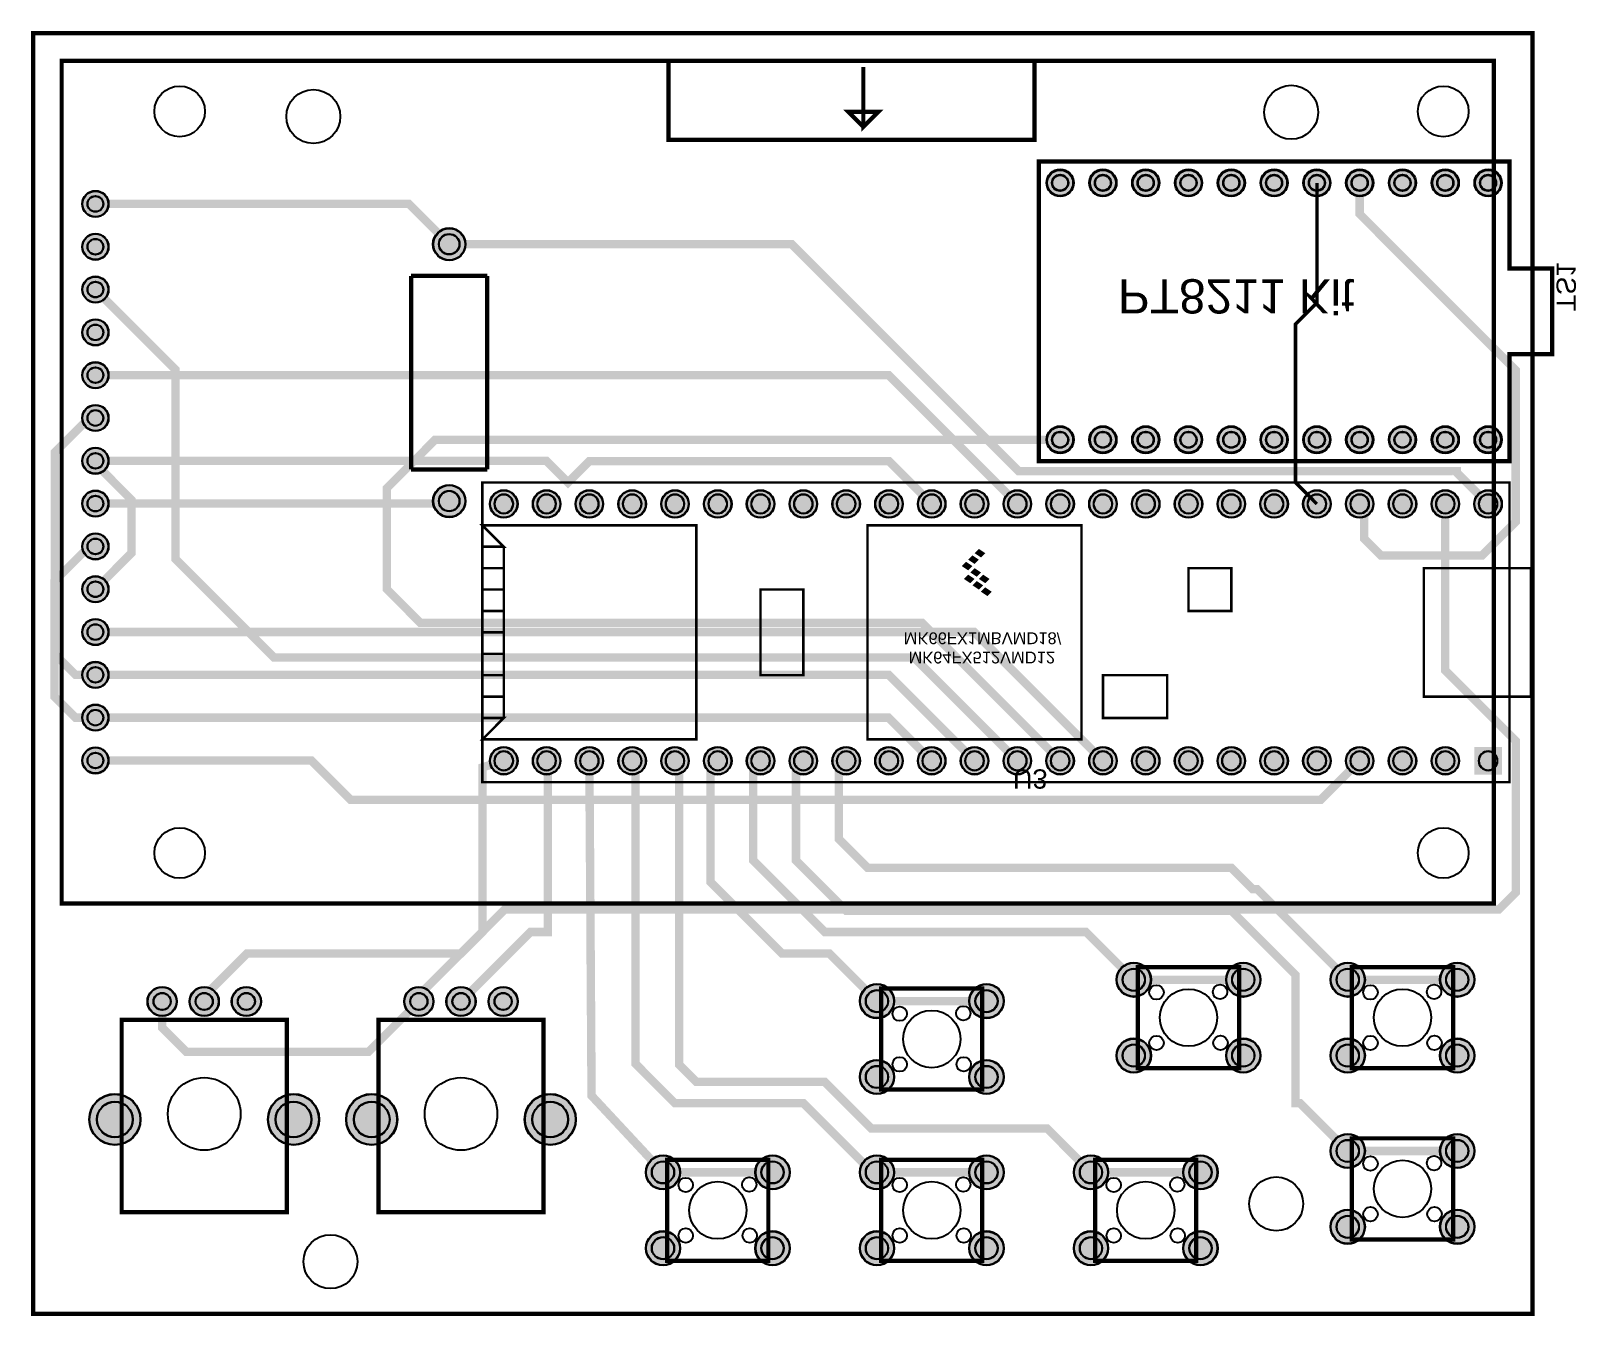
# Model space of a CAD drawing. Header units: millimetres. Extents: x -0.1 to 91.6, y -76.1 to 0.1.
import ezdxf

# ---------------------------------------------------------------- set-up
doc = ezdxf.new("R2010")
doc.units = ezdxf.units.MM
for name, color, linetype, true_color in [('BoardOutLine', 7, 'Continuous', 0xff00ff), ('BottomLayer', 7, 'Continuous', 0x0000ff), ('BottomSilkLayer', 7, 'Continuous', 0x66cc33), ('BottomSolderMaskLayer', 7, 'Continuous', 0xaa00ff), ('Multi-Layer', 7, 'Continuous', 0xc0c0c0), ('TopLayer', 7, 'Continuous', 0xff0000), ('TopSilkLayer', 7, 'Continuous', 0xffcc00), ('TopSolderMaskLayer', 7, 'Continuous', 0x800080)]:
    doc.layers.add(name, color=color, linetype=linetype, true_color=true_color)
doc.styles.get("Standard").update_dxf_attribs({"font": 'arial.ttf'})

msp = doc.modelspace()

# ---------------------------------------------------------------- texts
at = {"layer": 'BottomSilkLayer', "text_generation_flag": 2}
for s, height, rotation, p in [('TS1', 1.143, 270, (90.424, -16.51)), ('PT8211 Kit', 2.032, 180, (64.389, -14.605)), ('MK66FX1MBVMD18/', 0.70003, 180, (51.68, -35.56)), ('MK64FX512VMD12', 0.70003, 180, (51.96, -36.703)), ('U3', 1.143, 180, (58.165, -43.688))]:
    msp.add_text(s, height=height, rotation=rotation, dxfattribs=at).set_placement(p)

# ---------------------------------------------------------------- hatches: boundary and pattern name
at = {"layer": 'BottomSilkLayer'}
for points in [[(55.753, -30.988), (55.499, -31.242), (55.88, -31.496), (56.134, -31.242)], [(56.134, -30.607), (55.88, -30.861), (56.261, -31.115), (56.515, -30.861)], [(55.372, -31.369), (55.118, -31.623), (55.499, -31.877), (55.753, -31.623)], [(55.88, -31.75), (55.626, -32.004), (56.007, -32.258), (56.261, -32.004)], [(55.499, -32.131), (55.245, -32.385), (55.626, -32.639), (55.88, -32.385)], [(56.007, -32.512), (55.753, -32.766), (56.134, -33.02), (56.388, -32.766)], [(56.388, -32.131), (56.134, -32.385), (56.515, -32.639), (56.769, -32.385)], [(56.515, -32.893), (56.261, -33.147), (56.642, -33.401), (56.896, -33.147)]]:
    msp.add_hatch(color=256, dxfattribs=at).paths.add_polyline_path(points)
at = {"layer": 'BottomSolderMaskLayer'}
for points in [[(60.147, -8.89, 1), (61.773, -8.89, 1)], [(62.687, -8.89, 1), (64.313, -8.89, 1)], [(65.227, -8.89, 1), (66.853, -8.89, 1)], [(67.767, -8.89, 1), (69.393, -8.89, 1)], [(70.307, -8.89, 1), (71.933, -8.89, 1)], [(72.847, -8.89, 1), (74.473, -8.89, 1)], [(75.387, -8.89, 1), (77.013, -8.89, 1)], [(77.927, -8.89, 1), (79.553, -8.89, 1)], [(80.467, -8.89, 1), (82.093, -8.89, 1)], [(83.007, -8.89, 1), (84.633, -8.89, 1)], [(85.547, -8.89, 1), (87.173, -8.89, 1)], [(2.912, -10.14, 1), (4.487, -10.14, 1)], [(2.912, -12.68, 1), (4.487, -12.68, 1)], [(23.735, -12.53, 1), (25.665, -12.53, 1)], [(2.912, -15.22, 1), (4.487, -15.22, 1)], [(2.912, -17.76, 1), (4.487, -17.76, 1)], [(2.912, -20.3, 1), (4.487, -20.3, 1)], [(2.912, -22.84, 1), (4.487, -22.84, 1)], [(60.147, -24.13, 1), (61.773, -24.13, 1)], [(62.687, -24.13, 1), (64.313, -24.13, 1)], [(65.227, -24.13, 1), (66.853, -24.13, 1)], [(67.767, -24.13, 1), (69.393, -24.13, 1)], [(70.307, -24.13, 1), (71.933, -24.13, 1)], [(72.847, -24.13, 1), (74.473, -24.13, 1)], [(75.387, -24.13, 1), (77.013, -24.13, 1)], [(77.927, -24.13, 1), (79.553, -24.13, 1)], [(80.467, -24.13, 1), (82.093, -24.13, 1)], [(83.007, -24.13, 1), (84.633, -24.13, 1)], [(85.547, -24.13, 1), (87.173, -24.13, 1)], [(2.912, -25.38, 1), (4.487, -25.38, 1)], [(2.912, -27.92, 1), (4.487, -27.92, 1)], [(23.735, -27.77, 1), (25.665, -27.77, 1)], [(27.115, -27.94, 1), (28.765, -27.94, 1)], [(29.655, -27.94, 1), (31.305, -27.94, 1)], [(32.195, -27.94, 1), (33.845, -27.94, 1)], [(34.735, -27.94, 1), (36.385, -27.94, 1)], [(37.275, -27.94, 1), (38.925, -27.94, 1)], [(39.815, -27.94, 1), (41.465, -27.94, 1)], [(42.355, -27.94, 1), (44.005, -27.94, 1)], [(44.895, -27.94, 1), (46.545, -27.94, 1)], [(47.435, -27.94, 1), (49.085, -27.94, 1)], [(49.975, -27.94, 1), (51.625, -27.94, 1)], [(52.515, -27.94, 1), (54.165, -27.94, 1)], [(55.055, -27.94, 1), (56.705, -27.94, 1)], [(57.594, -27.94, 1), (59.245, -27.94, 1)], [(60.134, -27.94, 1), (61.785, -27.94, 1)], [(62.674, -27.94, 1), (64.325, -27.94, 1)], [(65.215, -27.94, 1), (66.865, -27.94, 1)], [(67.755, -27.94, 1), (69.405, -27.94, 1)], [(70.295, -27.94, 1), (71.945, -27.94, 1)], [(72.835, -27.94, 1), (74.485, -27.94, 1)], [(75.375, -27.94, 1), (77.025, -27.94, 1)], [(77.915, -27.94, 1), (79.565, -27.94, 1)], [(80.455, -27.94, 1), (82.105, -27.94, 1)], [(82.995, -27.94, 1), (84.645, -27.94, 1)], [(85.535, -27.94, 1), (87.185, -27.94, 1)], [(2.912, -30.46, 1), (4.487, -30.46, 1)], [(2.912, -33, 1), (4.487, -33, 1)], [(2.912, -35.54, 1), (4.487, -35.54, 1)], [(2.912, -38.08, 1), (4.487, -38.08, 1)], [(2.912, -40.62, 1), (4.487, -40.62, 1)], [(2.912, -43.16, 1), (4.487, -43.16, 1)], [(27.115, -43.18, 1), (28.765, -43.18, 1)], [(29.655, -43.18, 1), (31.305, -43.18, 1)], [(32.195, -43.18, 1), (33.845, -43.18, 1)], [(34.735, -43.18, 1), (36.385, -43.18, 1)], [(37.275, -43.18, 1), (38.925, -43.18, 1)], [(39.815, -43.18, 1), (41.465, -43.18, 1)], [(42.355, -43.18, 1), (44.005, -43.18, 1)], [(44.895, -43.18, 1), (46.545, -43.18, 1)], [(47.435, -43.18, 1), (49.085, -43.18, 1)], [(49.975, -43.18, 1), (51.625, -43.18, 1)], [(52.515, -43.18, 1), (54.165, -43.18, 1)], [(55.055, -43.18, 1), (56.705, -43.18, 1)], [(57.594, -43.18, 1), (59.245, -43.18, 1)], [(60.134, -43.18, 1), (61.785, -43.18, 1)], [(62.674, -43.18, 1), (64.325, -43.18, 1)], [(65.215, -43.18, 1), (66.865, -43.18, 1)], [(67.755, -43.18, 1), (69.405, -43.18, 1)], [(70.295, -43.18, 1), (71.945, -43.18, 1)], [(72.835, -43.18, 1), (74.485, -43.18, 1)], [(75.375, -43.18, 1), (77.025, -43.18, 1)], [(77.915, -43.18, 1), (79.565, -43.18, 1)], [(80.455, -43.18, 1), (82.105, -43.18, 1)], [(82.995, -43.18, 1), (84.645, -43.18, 1)], [(87.185, -42.355), (85.535, -42.355), (85.535, -44.005), (87.185, -44.005)], [(64.305, -56.17, 1), (66.356, -56.17, 1)], [(70.805, -56.17, 1), (72.855, -56.17, 1)], [(77.005, -56.17, 1), (79.055, -56.17, 1)], [(83.504, -56.17, 1), (85.555, -56.17, 1)], [(6.784, -57.46, 1), (8.535, -57.46, 1)], [(9.285, -57.46, 1), (11.035, -57.46, 1)], [(11.784, -57.46, 1), (13.535, -57.46, 1)], [(22.025, -57.46, 1), (23.775, -57.46, 1)], [(24.525, -57.46, 1), (26.275, -57.46, 1)], [(27.025, -57.46, 1), (28.775, -57.46, 1)], [(49.065, -57.44, 1), (51.116, -57.44, 1)], [(55.565, -57.44, 1), (57.615, -57.44, 1)], [(64.305, -60.67, 1), (66.356, -60.67, 1)], [(70.805, -60.67, 1), (72.855, -60.67, 1)], [(77.005, -60.67, 1), (79.055, -60.67, 1)], [(83.504, -60.67, 1), (85.555, -60.67, 1)], [(49.065, -61.94, 1), (51.116, -61.94, 1)], [(55.565, -61.94, 1), (57.615, -61.94, 1)], [(3.335, -64.46, 1), (6.385, -64.46, 1)], [(13.935, -64.46, 1), (16.985, -64.46, 1)], [(18.575, -64.46, 1), (21.625, -64.46, 1)], [(29.175, -64.46, 1), (32.225, -64.46, 1)], [(77.005, -66.33, 1), (79.055, -66.33, 1)], [(83.504, -66.33, 1), (85.555, -66.33, 1)], [(36.365, -67.6, 1), (38.416, -67.6, 1)], [(42.865, -67.6, 1), (44.915, -67.6, 1)], [(49.065, -67.6, 1), (51.116, -67.6, 1)], [(55.565, -67.6, 1), (57.615, -67.6, 1)], [(61.765, -67.6, 1), (63.816, -67.6, 1)], [(68.265, -67.6, 1), (70.315, -67.6, 1)], [(77.005, -70.83, 1), (79.055, -70.83, 1)], [(83.504, -70.83, 1), (85.555, -70.83, 1)], [(36.365, -72.1, 1), (38.416, -72.1, 1)], [(42.865, -72.1, 1), (44.915, -72.1, 1)], [(49.065, -72.1, 1), (51.116, -72.1, 1)], [(55.565, -72.1, 1), (57.615, -72.1, 1)], [(61.765, -72.1, 1), (63.816, -72.1, 1)], [(68.265, -72.1, 1), (70.315, -72.1, 1)]]:
    msp.add_hatch(color=256, dxfattribs=at).paths.add_polyline_path(points)
at = {"layer": 'Multi-Layer'}
for points in [[(60.198, -8.89, 1), (61.722, -8.89, 1)], [(62.738, -8.89, 1), (64.262, -8.89, 1)], [(65.278, -8.89, 1), (66.802, -8.89, 1)], [(67.818, -8.89, 1), (69.342, -8.89, 1)], [(70.358, -8.89, 1), (71.882, -8.89, 1)], [(72.898, -8.89, 1), (74.422, -8.89, 1)], [(75.438, -8.89, 1), (76.962, -8.89, 1)], [(77.978, -8.89, 1), (79.502, -8.89, 1)], [(80.518, -8.89, 1), (82.042, -8.89, 1)], [(83.058, -8.89, 1), (84.582, -8.89, 1)], [(85.598, -8.89, 1), (87.122, -8.89, 1)], [(2.938, -10.14, 1), (4.462, -10.14, 1)], [(2.938, -12.68, 1), (4.462, -12.68, 1)], [(23.76, -12.53, 1), (25.64, -12.53, 1)], [(2.938, -15.22, 1), (4.462, -15.22, 1)], [(2.938, -17.76, 1), (4.462, -17.76, 1)], [(2.938, -20.3, 1), (4.462, -20.3, 1)], [(2.938, -22.84, 1), (4.462, -22.84, 1)], [(60.198, -24.13, 1), (61.722, -24.13, 1)], [(62.738, -24.13, 1), (64.262, -24.13, 1)], [(65.278, -24.13, 1), (66.802, -24.13, 1)], [(67.818, -24.13, 1), (69.342, -24.13, 1)], [(70.358, -24.13, 1), (71.882, -24.13, 1)], [(72.898, -24.13, 1), (74.422, -24.13, 1)], [(75.438, -24.13, 1), (76.962, -24.13, 1)], [(77.978, -24.13, 1), (79.502, -24.13, 1)], [(80.518, -24.13, 1), (82.042, -24.13, 1)], [(83.058, -24.13, 1), (84.582, -24.13, 1)], [(85.598, -24.13, 1), (87.122, -24.13, 1)], [(2.938, -25.38, 1), (4.462, -25.38, 1)], [(2.938, -27.92, 1), (4.462, -27.92, 1)], [(23.76, -27.77, 1), (25.64, -27.77, 1)], [(27.14, -27.94, 1), (28.74, -27.94, 1)], [(29.68, -27.94, 1), (31.28, -27.94, 1)], [(32.22, -27.94, 1), (33.82, -27.94, 1)], [(34.76, -27.94, 1), (36.36, -27.94, 1)], [(37.3, -27.94, 1), (38.9, -27.94, 1)], [(39.84, -27.94, 1), (41.44, -27.94, 1)], [(42.38, -27.94, 1), (43.98, -27.94, 1)], [(44.92, -27.94, 1), (46.52, -27.94, 1)], [(47.46, -27.94, 1), (49.06, -27.94, 1)], [(50, -27.94, 1), (51.6, -27.94, 1)], [(52.54, -27.94, 1), (54.14, -27.94, 1)], [(55.08, -27.94, 1), (56.68, -27.94, 1)], [(57.62, -27.94, 1), (59.22, -27.94, 1)], [(60.16, -27.94, 1), (61.76, -27.94, 1)], [(62.7, -27.94, 1), (64.3, -27.94, 1)], [(65.24, -27.94, 1), (66.84, -27.94, 1)], [(67.78, -27.94, 1), (69.38, -27.94, 1)], [(70.32, -27.94, 1), (71.92, -27.94, 1)], [(72.86, -27.94, 1), (74.46, -27.94, 1)], [(75.4, -27.94, 1), (77, -27.94, 1)], [(77.94, -27.94, 1), (79.54, -27.94, 1)], [(80.48, -27.94, 1), (82.08, -27.94, 1)], [(83.02, -27.94, 1), (84.62, -27.94, 1)], [(85.56, -27.94, 1), (87.16, -27.94, 1)], [(2.938, -30.46, 1), (4.462, -30.46, 1)], [(2.938, -33, 1), (4.462, -33, 1)], [(2.938, -35.54, 1), (4.462, -35.54, 1)], [(2.938, -38.08, 1), (4.462, -38.08, 1)], [(2.938, -40.62, 1), (4.462, -40.62, 1)], [(2.938, -43.16, 1), (4.462, -43.16, 1)], [(27.14, -43.18, 1), (28.74, -43.18, 1)], [(29.68, -43.18, 1), (31.28, -43.18, 1)], [(32.22, -43.18, 1), (33.82, -43.18, 1)], [(34.76, -43.18, 1), (36.36, -43.18, 1)], [(37.3, -43.18, 1), (38.9, -43.18, 1)], [(39.84, -43.18, 1), (41.44, -43.18, 1)], [(42.38, -43.18, 1), (43.98, -43.18, 1)], [(44.92, -43.18, 1), (46.52, -43.18, 1)], [(47.46, -43.18, 1), (49.06, -43.18, 1)], [(50, -43.18, 1), (51.6, -43.18, 1)], [(52.54, -43.18, 1), (54.14, -43.18, 1)], [(55.08, -43.18, 1), (56.68, -43.18, 1)], [(57.62, -43.18, 1), (59.22, -43.18, 1)], [(60.16, -43.18, 1), (61.76, -43.18, 1)], [(62.7, -43.18, 1), (64.3, -43.18, 1)], [(65.24, -43.18, 1), (66.84, -43.18, 1)], [(67.78, -43.18, 1), (69.38, -43.18, 1)], [(70.32, -43.18, 1), (71.92, -43.18, 1)], [(72.86, -43.18, 1), (74.46, -43.18, 1)], [(75.4, -43.18, 1), (77, -43.18, 1)], [(77.94, -43.18, 1), (79.54, -43.18, 1)], [(80.48, -43.18, 1), (82.08, -43.18, 1)], [(83.02, -43.18, 1), (84.62, -43.18, 1)], [(87.16, -42.38), (85.56, -42.38), (85.56, -43.98), (87.16, -43.98)], [(64.33, -56.17, 1), (66.33, -56.17, 1)], [(70.83, -56.17, 1), (72.83, -56.17, 1)], [(77.03, -56.17, 1), (79.03, -56.17, 1)], [(83.53, -56.17, 1), (85.53, -56.17, 1)], [(6.81, -57.46, 1), (8.51, -57.46, 1)], [(9.31, -57.46, 1), (11.01, -57.46, 1)], [(11.81, -57.46, 1), (13.51, -57.46, 1)], [(22.05, -57.46, 1), (23.75, -57.46, 1)], [(24.55, -57.46, 1), (26.25, -57.46, 1)], [(27.05, -57.46, 1), (28.75, -57.46, 1)], [(49.09, -57.44, 1), (51.09, -57.44, 1)], [(55.59, -57.44, 1), (57.59, -57.44, 1)], [(64.33, -60.67, 1), (66.33, -60.67, 1)], [(70.83, -60.67, 1), (72.83, -60.67, 1)], [(77.03, -60.67, 1), (79.03, -60.67, 1)], [(83.53, -60.67, 1), (85.53, -60.67, 1)], [(49.09, -61.94, 1), (51.09, -61.94, 1)], [(55.59, -61.94, 1), (57.59, -61.94, 1)], [(3.36, -64.46, 1), (6.36, -64.46, 1)], [(13.96, -64.46, 1), (16.96, -64.46, 1)], [(18.6, -64.46, 1), (21.6, -64.46, 1)], [(29.2, -64.46, 1), (32.2, -64.46, 1)], [(77.03, -66.33, 1), (79.03, -66.33, 1)], [(83.53, -66.33, 1), (85.53, -66.33, 1)], [(36.39, -67.6, 1), (38.39, -67.6, 1)], [(42.89, -67.6, 1), (44.89, -67.6, 1)], [(49.09, -67.6, 1), (51.09, -67.6, 1)], [(55.59, -67.6, 1), (57.59, -67.6, 1)], [(61.79, -67.6, 1), (63.79, -67.6, 1)], [(68.29, -67.6, 1), (70.29, -67.6, 1)], [(77.03, -70.83, 1), (79.03, -70.83, 1)], [(83.53, -70.83, 1), (85.53, -70.83, 1)], [(36.39, -72.1, 1), (38.39, -72.1, 1)], [(42.89, -72.1, 1), (44.89, -72.1, 1)], [(49.09, -72.1, 1), (51.09, -72.1, 1)], [(55.59, -72.1, 1), (57.59, -72.1, 1)], [(61.79, -72.1, 1), (63.79, -72.1, 1)], [(68.29, -72.1, 1), (70.29, -72.1, 1)]]:
    msp.add_hatch(color=256, dxfattribs=at).paths.add_polyline_path(points)
at = {"layer": 'TopSolderMaskLayer'}
for points in [[(60.147, -8.89, 1), (61.773, -8.89, 1)], [(62.687, -8.89, 1), (64.313, -8.89, 1)], [(65.227, -8.89, 1), (66.853, -8.89, 1)], [(67.767, -8.89, 1), (69.393, -8.89, 1)], [(70.307, -8.89, 1), (71.933, -8.89, 1)], [(72.847, -8.89, 1), (74.473, -8.89, 1)], [(75.387, -8.89, 1), (77.013, -8.89, 1)], [(77.927, -8.89, 1), (79.553, -8.89, 1)], [(80.467, -8.89, 1), (82.093, -8.89, 1)], [(83.007, -8.89, 1), (84.633, -8.89, 1)], [(85.547, -8.89, 1), (87.173, -8.89, 1)], [(2.912, -10.14, 1), (4.487, -10.14, 1)], [(2.912, -12.68, 1), (4.487, -12.68, 1)], [(23.735, -12.53, 1), (25.665, -12.53, 1)], [(2.912, -15.22, 1), (4.487, -15.22, 1)], [(2.912, -17.76, 1), (4.487, -17.76, 1)], [(2.912, -20.3, 1), (4.487, -20.3, 1)], [(2.912, -22.84, 1), (4.487, -22.84, 1)], [(60.147, -24.13, 1), (61.773, -24.13, 1)], [(62.687, -24.13, 1), (64.313, -24.13, 1)], [(65.227, -24.13, 1), (66.853, -24.13, 1)], [(67.767, -24.13, 1), (69.393, -24.13, 1)], [(70.307, -24.13, 1), (71.933, -24.13, 1)], [(72.847, -24.13, 1), (74.473, -24.13, 1)], [(75.387, -24.13, 1), (77.013, -24.13, 1)], [(77.927, -24.13, 1), (79.553, -24.13, 1)], [(80.467, -24.13, 1), (82.093, -24.13, 1)], [(83.007, -24.13, 1), (84.633, -24.13, 1)], [(85.547, -24.13, 1), (87.173, -24.13, 1)], [(2.912, -25.38, 1), (4.487, -25.38, 1)], [(2.912, -27.92, 1), (4.487, -27.92, 1)], [(23.735, -27.77, 1), (25.665, -27.77, 1)], [(27.115, -27.94, 1), (28.765, -27.94, 1)], [(29.655, -27.94, 1), (31.305, -27.94, 1)], [(32.195, -27.94, 1), (33.845, -27.94, 1)], [(34.735, -27.94, 1), (36.385, -27.94, 1)], [(37.275, -27.94, 1), (38.925, -27.94, 1)], [(39.815, -27.94, 1), (41.465, -27.94, 1)], [(42.355, -27.94, 1), (44.005, -27.94, 1)], [(44.895, -27.94, 1), (46.545, -27.94, 1)], [(47.435, -27.94, 1), (49.085, -27.94, 1)], [(49.975, -27.94, 1), (51.625, -27.94, 1)], [(52.515, -27.94, 1), (54.165, -27.94, 1)], [(55.055, -27.94, 1), (56.705, -27.94, 1)], [(57.594, -27.94, 1), (59.245, -27.94, 1)], [(60.134, -27.94, 1), (61.785, -27.94, 1)], [(62.674, -27.94, 1), (64.325, -27.94, 1)], [(65.215, -27.94, 1), (66.865, -27.94, 1)], [(67.755, -27.94, 1), (69.405, -27.94, 1)], [(70.295, -27.94, 1), (71.945, -27.94, 1)], [(72.835, -27.94, 1), (74.485, -27.94, 1)], [(75.375, -27.94, 1), (77.025, -27.94, 1)], [(77.915, -27.94, 1), (79.565, -27.94, 1)], [(80.455, -27.94, 1), (82.105, -27.94, 1)], [(82.995, -27.94, 1), (84.645, -27.94, 1)], [(85.535, -27.94, 1), (87.185, -27.94, 1)], [(2.912, -30.46, 1), (4.487, -30.46, 1)], [(2.912, -33, 1), (4.487, -33, 1)], [(2.912, -35.54, 1), (4.487, -35.54, 1)], [(2.912, -38.08, 1), (4.487, -38.08, 1)], [(2.912, -40.62, 1), (4.487, -40.62, 1)], [(2.912, -43.16, 1), (4.487, -43.16, 1)], [(27.115, -43.18, 1), (28.765, -43.18, 1)], [(29.655, -43.18, 1), (31.305, -43.18, 1)], [(32.195, -43.18, 1), (33.845, -43.18, 1)], [(34.735, -43.18, 1), (36.385, -43.18, 1)], [(37.275, -43.18, 1), (38.925, -43.18, 1)], [(39.815, -43.18, 1), (41.465, -43.18, 1)], [(42.355, -43.18, 1), (44.005, -43.18, 1)], [(44.895, -43.18, 1), (46.545, -43.18, 1)], [(47.435, -43.18, 1), (49.085, -43.18, 1)], [(49.975, -43.18, 1), (51.625, -43.18, 1)], [(52.515, -43.18, 1), (54.165, -43.18, 1)], [(55.055, -43.18, 1), (56.705, -43.18, 1)], [(57.594, -43.18, 1), (59.245, -43.18, 1)], [(60.134, -43.18, 1), (61.785, -43.18, 1)], [(62.674, -43.18, 1), (64.325, -43.18, 1)], [(65.215, -43.18, 1), (66.865, -43.18, 1)], [(67.755, -43.18, 1), (69.405, -43.18, 1)], [(70.295, -43.18, 1), (71.945, -43.18, 1)], [(72.835, -43.18, 1), (74.485, -43.18, 1)], [(75.375, -43.18, 1), (77.025, -43.18, 1)], [(77.915, -43.18, 1), (79.565, -43.18, 1)], [(80.455, -43.18, 1), (82.105, -43.18, 1)], [(82.995, -43.18, 1), (84.645, -43.18, 1)], [(87.185, -42.355), (85.535, -42.355), (85.535, -44.005), (87.185, -44.005)], [(64.305, -56.17, 1), (66.356, -56.17, 1)], [(70.805, -56.17, 1), (72.855, -56.17, 1)], [(77.005, -56.17, 1), (79.055, -56.17, 1)], [(83.504, -56.17, 1), (85.555, -56.17, 1)], [(6.784, -57.46, 1), (8.535, -57.46, 1)], [(9.285, -57.46, 1), (11.035, -57.46, 1)], [(11.784, -57.46, 1), (13.535, -57.46, 1)], [(22.025, -57.46, 1), (23.775, -57.46, 1)], [(24.525, -57.46, 1), (26.275, -57.46, 1)], [(27.025, -57.46, 1), (28.775, -57.46, 1)], [(49.065, -57.44, 1), (51.116, -57.44, 1)], [(55.565, -57.44, 1), (57.615, -57.44, 1)], [(64.305, -60.67, 1), (66.356, -60.67, 1)], [(70.805, -60.67, 1), (72.855, -60.67, 1)], [(77.005, -60.67, 1), (79.055, -60.67, 1)], [(83.504, -60.67, 1), (85.555, -60.67, 1)], [(49.065, -61.94, 1), (51.116, -61.94, 1)], [(55.565, -61.94, 1), (57.615, -61.94, 1)], [(3.335, -64.46, 1), (6.385, -64.46, 1)], [(13.935, -64.46, 1), (16.985, -64.46, 1)], [(18.575, -64.46, 1), (21.625, -64.46, 1)], [(29.175, -64.46, 1), (32.225, -64.46, 1)], [(77.005, -66.33, 1), (79.055, -66.33, 1)], [(83.504, -66.33, 1), (85.555, -66.33, 1)], [(36.365, -67.6, 1), (38.416, -67.6, 1)], [(42.865, -67.6, 1), (44.915, -67.6, 1)], [(49.065, -67.6, 1), (51.116, -67.6, 1)], [(55.565, -67.6, 1), (57.615, -67.6, 1)], [(61.765, -67.6, 1), (63.816, -67.6, 1)], [(68.265, -67.6, 1), (70.315, -67.6, 1)], [(77.005, -70.83, 1), (79.055, -70.83, 1)], [(83.504, -70.83, 1), (85.555, -70.83, 1)], [(36.365, -72.1, 1), (38.416, -72.1, 1)], [(42.865, -72.1, 1), (44.915, -72.1, 1)], [(49.065, -72.1, 1), (51.116, -72.1, 1)], [(55.565, -72.1, 1), (57.615, -72.1, 1)], [(61.765, -72.1, 1), (63.816, -72.1, 1)], [(68.265, -72.1, 1), (70.315, -72.1, 1)]]:
    msp.add_hatch(color=256, dxfattribs=at).paths.add_polyline_path(points)

# ---------------------------------------------------------------- linework, layer by layer
at = {"layer": 'BoardOutLine', "const_width": 0.254}
msp.add_lwpolyline([(0, 0), (89, 0), (89, -76), (0, -76), (0, 0)], close=True, dxfattribs=at)
at = {"layer": 'BottomLayer'}
for points, const_width in [([(76.2, -8.89), (76.2, -16.002), (74.93, -17.272), (74.93, -26.67), (76.2, -27.94)], 0.2), ([(3.701, -15.22), (8.451, -19.97), (8.451, -31.199), (14.3, -37.051), (52.291, -37.051), (58.42, -43.18)], 0.5), ([(3.701, -38.08), (2.52, -38.08), (1.3, -36.861), (1.3, -24.874), (3.315, -22.86)], 0.5), ([(60.96, -24.13), (23.87, -24.13), (21, -27), (21, -33), (23, -35), (52.78, -35), (60.96, -43.18)], 0.5), ([(3.701, -25.38), (3.701, -25.55), (5.85, -27.701), (5.85, -30.851), (3.701, -33)], 0.5), ([(83.82, -27.94), (83.82, -37.821), (88.001, -41.999), (88.001, -51.001), (87, -51.999), (28.001, -51.999), (22.901, -57.099), (22.901, -57.46)], 0.5), ([(3.701, -43.16), (16.51, -43.16), (18.849, -45.499), (76.421, -45.499), (78.74, -43.18)], 0.5), ([(65.33, -56.17), (71.83, -56.17)], 0.5), ([(78.03, -56.17), (84.53, -56.17)], 0.5), ([(7.66, -57.46), (7.66, -59.01), (9.1, -60.45), (19.91, -60.45), (22.9, -57.46)], 0.5), ([(50.09, -57.44), (56.59, -57.44)], 0.5), ([(78.03, -66.33), (84.53, -66.33)], 0.5), ([(37.39, -67.6), (43.89, -67.6)], 0.5), ([(50.09, -67.6), (56.59, -67.6)], 0.5), ([(62.79, -67.6), (69.29, -67.6)], 0.5)]:
    msp.add_lwpolyline(points, dxfattribs=dict(at, const_width=const_width))
at = {"layer": 'BottomSilkLayer'}
for points, const_width in [([(87.63, -25.4), (59.69, -25.4), (59.69, -7.62), (87.63, -7.62), (87.63, -13.97), (90.17, -13.97), (90.17, -19.05), (87.63, -19.05), (87.63, -25.4)], 0.254), ([(26.67, -44.45), (26.67, -26.67), (87.63, -26.67), (87.63, -44.45), (26.67, -44.45)], 0.15), ([(62.23, -41.91), (49.53, -41.91), (49.53, -29.21), (62.23, -29.21), (62.23, -41.91)], 0.15), ([(71.12, -31.75), (71.12, -34.29), (68.58, -34.29), (68.58, -31.75), (71.12, -31.75)], 0.15), ([(82.55, -31.75), (82.55, -39.37), (87.63, -39.37), (88.9, -39.37), (88.9, -31.75), (87.63, -31.75), (82.55, -31.75)], 0.15), ([(43.18, -33.02), (43.18, -38.1), (45.72, -38.1), (45.72, -33.02), (43.18, -33.02)], 0.15), ([(63.5, -40.64), (67.31, -40.64), (67.31, -38.1), (63.5, -38.1), (63.5, -40.64)], 0.15)]:
    msp.add_lwpolyline(points, close=True, dxfattribs=dict(at, const_width=const_width))
at = {"layer": 'BottomSilkLayer', "const_width": 0.15}
for points in [[(26.67, -30.48), (27.94, -30.48), (26.67, -29.21), (39.37, -29.21), (39.37, -41.91), (26.67, -41.91), (27.94, -40.64), (26.67, -40.64)], [(27.94, -40.64), (27.94, -30.48)], [(27.94, -31.75), (26.67, -31.75)], [(27.94, -33.02), (26.67, -33.02)], [(27.94, -34.29), (26.67, -34.29)], [(27.94, -35.56), (26.67, -35.56)], [(27.94, -36.83), (26.67, -36.83)], [(27.94, -38.1), (26.67, -38.1)], [(27.94, -39.37), (26.67, -39.37)]]:
    msp.add_lwpolyline(points, dxfattribs=at)
at = {"layer": 'BottomSolderMaskLayer'}
for points in [[(27.94, -27.373), (27.94, -27.373)], [(30.48, -27.373), (30.48, -27.373)], [(33.02, -27.373), (33.02, -27.373)], [(35.56, -27.373), (35.56, -27.373)], [(38.1, -27.373), (38.1, -27.373)], [(40.64, -27.373), (40.64, -27.373)], [(43.18, -27.373), (43.18, -27.373)], [(45.72, -27.373), (45.72, -27.373)], [(48.26, -27.373), (48.26, -27.373)], [(50.8, -27.373), (50.8, -27.373)], [(53.34, -27.373), (53.34, -27.373)], [(55.88, -27.373), (55.88, -27.373)], [(58.42, -27.373), (58.42, -27.373)], [(60.96, -27.373), (60.96, -27.373)], [(63.5, -27.373), (63.5, -27.373)], [(66.04, -27.373), (66.04, -27.373)], [(68.58, -27.373), (68.58, -27.373)], [(71.12, -27.373), (71.12, -27.373)], [(73.66, -27.373), (73.66, -27.373)], [(76.2, -27.373), (76.2, -27.373)], [(78.74, -27.373), (78.74, -27.373)], [(81.28, -27.373), (81.28, -27.373)], [(83.82, -27.373), (83.82, -27.373)], [(86.36, -27.373), (86.36, -27.373)], [(27.94, -28.507), (27.94, -28.507)], [(30.48, -28.507), (30.48, -28.507)], [(33.02, -28.507), (33.02, -28.507)], [(35.56, -28.507), (35.56, -28.507)], [(38.1, -28.507), (38.1, -28.507)], [(40.64, -28.507), (40.64, -28.507)], [(43.18, -28.507), (43.18, -28.507)], [(45.72, -28.507), (45.72, -28.507)], [(48.26, -28.507), (48.26, -28.507)], [(50.8, -28.507), (50.8, -28.507)], [(53.34, -28.507), (53.34, -28.507)], [(55.88, -28.507), (55.88, -28.507)], [(58.42, -28.507), (58.42, -28.507)], [(60.96, -28.507), (60.96, -28.507)], [(63.5, -28.507), (63.5, -28.507)], [(66.04, -28.507), (66.04, -28.507)], [(68.58, -28.507), (68.58, -28.507)], [(71.12, -28.507), (71.12, -28.507)], [(73.66, -28.507), (73.66, -28.507)], [(76.2, -28.507), (76.2, -28.507)], [(78.74, -28.507), (78.74, -28.507)], [(81.28, -28.507), (81.28, -28.507)], [(83.82, -28.507), (83.82, -28.507)], [(86.36, -28.507), (86.36, -28.507)], [(27.94, -42.613), (27.94, -42.613)], [(30.48, -42.613), (30.48, -42.613)], [(33.02, -42.613), (33.02, -42.613)], [(35.56, -42.613), (35.56, -42.613)], [(38.1, -42.613), (38.1, -42.613)], [(40.64, -42.613), (40.64, -42.613)], [(43.18, -42.613), (43.18, -42.613)], [(45.72, -42.613), (45.72, -42.613)], [(48.26, -42.613), (48.26, -42.613)], [(50.8, -42.613), (50.8, -42.613)], [(53.34, -42.613), (53.34, -42.613)], [(55.88, -42.613), (55.88, -42.613)], [(58.42, -42.613), (58.42, -42.613)], [(60.96, -42.613), (60.96, -42.613)], [(63.5, -42.613), (63.5, -42.613)], [(66.04, -42.613), (66.04, -42.613)], [(68.58, -42.613), (68.58, -42.613)], [(71.12, -42.613), (71.12, -42.613)], [(73.66, -42.613), (73.66, -42.613)], [(76.2, -42.613), (76.2, -42.613)], [(78.74, -42.613), (78.74, -42.613)], [(81.28, -42.613), (81.28, -42.613)], [(83.82, -42.613), (83.82, -42.613)], [(86.36, -42.613), (86.36, -42.613)], [(27.94, -43.747), (27.94, -43.747)], [(30.48, -43.747), (30.48, -43.747)], [(33.02, -43.747), (33.02, -43.747)], [(35.56, -43.747), (35.56, -43.747)], [(38.1, -43.747), (38.1, -43.747)], [(40.64, -43.747), (40.64, -43.747)], [(43.18, -43.747), (43.18, -43.747)], [(45.72, -43.747), (45.72, -43.747)], [(48.26, -43.747), (48.26, -43.747)], [(50.8, -43.747), (50.8, -43.747)], [(53.34, -43.747), (53.34, -43.747)], [(55.88, -43.747), (55.88, -43.747)], [(58.42, -43.747), (58.42, -43.747)], [(60.96, -43.747), (60.96, -43.747)], [(63.5, -43.747), (63.5, -43.747)], [(66.04, -43.747), (66.04, -43.747)], [(68.58, -43.747), (68.58, -43.747)], [(71.12, -43.747), (71.12, -43.747)], [(73.66, -43.747), (73.66, -43.747)], [(76.2, -43.747), (76.2, -43.747)], [(78.74, -43.747), (78.74, -43.747)], [(81.28, -43.747), (81.28, -43.747)], [(83.82, -43.747), (83.82, -43.747)], [(86.36, -43.747), (86.36, -43.747)]]:
    msp.add_lwpolyline(points, close=True, dxfattribs=at)
for centre, radius in [((60.96, -8.89), 0.813), ((63.5, -8.89), 0.813), ((66.04, -8.89), 0.813), ((68.58, -8.89), 0.813), ((71.12, -8.89), 0.813), ((73.66, -8.89), 0.813), ((76.2, -8.89), 0.813), ((78.74, -8.89), 0.813), ((81.28, -8.89), 0.813), ((83.82, -8.89), 0.813), ((86.36, -8.89), 0.813), ((60.96, -8.89), 0.488), ((63.5, -8.89), 0.488), ((66.04, -8.89), 0.488), ((68.58, -8.89), 0.488), ((71.12, -8.89), 0.488), ((73.66, -8.89), 0.488), ((76.2, -8.89), 0.488), ((78.74, -8.89), 0.488), ((81.28, -8.89), 0.488), ((83.82, -8.89), 0.488), ((86.36, -8.89), 0.488), ((3.7, -10.14), 0.787), ((3.7, -10.14), 0.472), ((3.7, -12.68), 0.787), ((24.7, -12.53), 0.965), ((24.7, -12.53), 0.616), ((3.7, -12.68), 0.472), ((3.7, -15.22), 0.787), ((3.7, -15.22), 0.472), ((3.7, -17.76), 0.787), ((3.7, -17.76), 0.472), ((3.7, -20.3), 0.787), ((3.7, -20.3), 0.472), ((3.7, -22.84), 0.787), ((3.7, -22.84), 0.472), ((60.96, -24.13), 0.813), ((60.96, -24.13), 0.488), ((63.5, -24.13), 0.813), ((63.5, -24.13), 0.488), ((66.04, -24.13), 0.813), ((66.04, -24.13), 0.488), ((68.58, -24.13), 0.813), ((68.58, -24.13), 0.488), ((71.12, -24.13), 0.813), ((71.12, -24.13), 0.488), ((73.66, -24.13), 0.813), ((73.66, -24.13), 0.488), ((76.2, -24.13), 0.813), ((76.2, -24.13), 0.488), ((78.74, -24.13), 0.813), ((78.74, -24.13), 0.488), ((81.28, -24.13), 0.813), ((81.28, -24.13), 0.488), ((83.82, -24.13), 0.813), ((83.82, -24.13), 0.488), ((86.36, -24.13), 0.813), ((86.36, -24.13), 0.488), ((3.7, -25.38), 0.787), ((3.7, -25.38), 0.472), ((3.7, -27.92), 0.787), ((3.7, -27.92), 0.472), ((24.7, -27.77), 0.965), ((24.7, -27.77), 0.616), ((27.94, -27.94), 0.825), ((30.48, -27.94), 0.825), ((33.02, -27.94), 0.825), ((35.56, -27.94), 0.825), ((38.1, -27.94), 0.825), ((40.64, -27.94), 0.825), ((43.18, -27.94), 0.825), ((45.72, -27.94), 0.825), ((48.26, -27.94), 0.825), ((50.8, -27.94), 0.825), ((53.34, -27.94), 0.825), ((55.88, -27.94), 0.825), ((58.42, -27.94), 0.825), ((60.96, -27.94), 0.825), ((63.5, -27.94), 0.825), ((66.04, -27.94), 0.825), ((68.58, -27.94), 0.825), ((71.12, -27.94), 0.825), ((73.66, -27.94), 0.825), ((76.2, -27.94), 0.825), ((78.74, -27.94), 0.825), ((81.28, -27.94), 0.825), ((83.82, -27.94), 0.825), ((86.36, -27.94), 0.825), ((3.7, -30.46), 0.787), ((3.7, -30.46), 0.472), ((3.7, -33), 0.787), ((3.7, -33), 0.472), ((3.7, -35.54), 0.787), ((3.7, -35.54), 0.472), ((3.7, -38.08), 0.787), ((3.7, -38.08), 0.472), ((3.7, -40.62), 0.787), ((3.7, -40.62), 0.472), ((3.7, -43.16), 0.787), ((3.7, -43.16), 0.472), ((27.94, -43.18), 0.825), ((30.48, -43.18), 0.825), ((33.02, -43.18), 0.825), ((35.56, -43.18), 0.825), ((38.1, -43.18), 0.825), ((40.64, -43.18), 0.825), ((43.18, -43.18), 0.825), ((45.72, -43.18), 0.825), ((48.26, -43.18), 0.825), ((50.8, -43.18), 0.825), ((53.34, -43.18), 0.825), ((55.88, -43.18), 0.825), ((58.42, -43.18), 0.825), ((60.96, -43.18), 0.825), ((63.5, -43.18), 0.825), ((66.04, -43.18), 0.825), ((68.58, -43.18), 0.825), ((71.12, -43.18), 0.825), ((73.66, -43.18), 0.825), ((76.2, -43.18), 0.825), ((78.74, -43.18), 0.825), ((81.28, -43.18), 0.825), ((83.82, -43.18), 0.825), ((65.33, -56.17), 1.025), ((65.33, -56.17), 0.667), ((71.83, -56.17), 1.025), ((71.83, -56.17), 0.667), ((78.03, -56.17), 1.025), ((78.03, -56.17), 0.667), ((84.53, -56.17), 1.025), ((84.53, -56.17), 0.667), ((7.66, -57.46), 0.875), ((10.16, -57.46), 0.875), ((12.66, -57.46), 0.875), ((22.9, -57.46), 0.875), ((25.4, -57.46), 0.875), ((27.9, -57.46), 0.875), ((50.09, -57.44), 1.025), ((50.09, -57.44), 0.667), ((56.59, -57.44), 1.025), ((56.59, -57.44), 0.667), ((7.66, -57.46), 0.515), ((10.16, -57.46), 0.515), ((12.66, -57.46), 0.515), ((22.9, -57.46), 0.515), ((25.4, -57.46), 0.515), ((27.9, -57.46), 0.515), ((65.33, -60.67), 1.025), ((65.33, -60.67), 0.667), ((71.83, -60.67), 1.025), ((71.83, -60.67), 0.667), ((78.03, -60.67), 1.025), ((78.03, -60.67), 0.667), ((84.53, -60.67), 1.025), ((84.53, -60.67), 0.667), ((50.09, -61.94), 1.025), ((50.09, -61.94), 0.667), ((56.59, -61.94), 1.025), ((56.59, -61.94), 0.667), ((4.86, -64.46), 1.525), ((15.46, -64.46), 1.525), ((20.1, -64.46), 1.525), ((30.7, -64.46), 1.525), ((4.86, -64.46), 1.068), ((15.46, -64.46), 1.068), ((20.1, -64.46), 1.068), ((30.7, -64.46), 1.068), ((78.03, -66.33), 1.025), ((78.03, -66.33), 0.667), ((84.53, -66.33), 1.025), ((84.53, -66.33), 0.667), ((37.39, -67.6), 1.025), ((37.39, -67.6), 0.667), ((43.89, -67.6), 1.025), ((43.89, -67.6), 0.667), ((50.09, -67.6), 1.025), ((50.09, -67.6), 0.667), ((56.59, -67.6), 1.025), ((56.59, -67.6), 0.667), ((62.79, -67.6), 1.025), ((62.79, -67.6), 0.667), ((69.29, -67.6), 1.025), ((69.29, -67.6), 0.667), ((78.03, -70.83), 1.025), ((78.03, -70.83), 0.667), ((84.53, -70.83), 1.025), ((84.53, -70.83), 0.667), ((37.39, -72.1), 1.025), ((37.39, -72.1), 0.667), ((43.89, -72.1), 1.025), ((43.89, -72.1), 0.667), ((50.09, -72.1), 1.025), ((50.09, -72.1), 0.667), ((56.59, -72.1), 1.025), ((56.59, -72.1), 0.667), ((62.79, -72.1), 1.025), ((62.79, -72.1), 0.667), ((69.29, -72.1), 1.025), ((69.29, -72.1), 0.667)]:
    msp.add_circle(centre, radius, dxfattribs=at)
for centre, start, end in [((27.94, -27.94), 90, 270), ((27.94, -27.94), 270, 90), ((30.48, -27.94), 90, 270), ((30.48, -27.94), 270, 90), ((33.02, -27.94), 90, 270), ((33.02, -27.94), 270, 90), ((35.56, -27.94), 90, 270), ((35.56, -27.94), 270, 90), ((38.1, -27.94), 90, 270), ((38.1, -27.94), 270, 90), ((40.64, -27.94), 90, 270), ((40.64, -27.94), 270, 90), ((43.18, -27.94), 90, 270), ((43.18, -27.94), 270, 90), ((45.72, -27.94), 90, 270), ((45.72, -27.94), 270, 90), ((48.26, -27.94), 90, 270), ((48.26, -27.94), 270, 90), ((50.8, -27.94), 90, 270), ((50.8, -27.94), 270, 90), ((53.34, -27.94), 90, 270), ((53.34, -27.94), 270, 90), ((55.88, -27.94), 90, 270), ((55.88, -27.94), 270, 90), ((58.42, -27.94), 90, 270), ((58.42, -27.94), 270, 90), ((60.96, -27.94), 90, 270), ((60.96, -27.94), 270, 90), ((63.5, -27.94), 90, 270), ((63.5, -27.94), 270, 90), ((66.04, -27.94), 90, 270), ((66.04, -27.94), 270, 90), ((68.58, -27.94), 90, 270), ((68.58, -27.94), 270, 90), ((71.12, -27.94), 90, 270), ((71.12, -27.94), 270, 90), ((73.66, -27.94), 90, 270), ((73.66, -27.94), 270, 90), ((76.2, -27.94), 90, 270), ((76.2, -27.94), 270, 90), ((78.74, -27.94), 90, 270), ((78.74, -27.94), 270, 90), ((81.28, -27.94), 90, 270), ((81.28, -27.94), 270, 90), ((83.82, -27.94), 90, 270), ((83.82, -27.94), 270, 90), ((86.36, -27.94), 90, 270), ((86.36, -27.94), 270, 90), ((27.94, -43.18), 90, 270), ((27.94, -43.18), 270, 90), ((30.48, -43.18), 90, 270), ((30.48, -43.18), 270, 90), ((33.02, -43.18), 90, 270), ((33.02, -43.18), 270, 90), ((35.56, -43.18), 90, 270), ((35.56, -43.18), 270, 90), ((38.1, -43.18), 90, 270), ((38.1, -43.18), 270, 90), ((40.64, -43.18), 90, 270), ((40.64, -43.18), 270, 90), ((43.18, -43.18), 90, 270), ((43.18, -43.18), 270, 90), ((45.72, -43.18), 90, 270), ((45.72, -43.18), 270, 90), ((48.26, -43.18), 90, 270), ((48.26, -43.18), 270, 90), ((50.8, -43.18), 90, 270), ((50.8, -43.18), 270, 90), ((53.34, -43.18), 90, 270), ((53.34, -43.18), 270, 90), ((55.88, -43.18), 90, 270), ((55.88, -43.18), 270, 90), ((58.42, -43.18), 90, 270), ((58.42, -43.18), 270, 90), ((60.96, -43.18), 90, 270), ((60.96, -43.18), 270, 90), ((63.5, -43.18), 90, 270), ((63.5, -43.18), 270, 90), ((66.04, -43.18), 90, 270), ((66.04, -43.18), 270, 90), ((68.58, -43.18), 90, 270), ((68.58, -43.18), 270, 90), ((71.12, -43.18), 90, 270), ((71.12, -43.18), 270, 90), ((73.66, -43.18), 90, 270), ((73.66, -43.18), 270, 90), ((76.2, -43.18), 90, 270), ((76.2, -43.18), 270, 90), ((78.74, -43.18), 90, 270), ((78.74, -43.18), 270, 90), ((81.28, -43.18), 90, 270), ((81.28, -43.18), 270, 90), ((83.82, -43.18), 90, 270), ((83.82, -43.18), 270, 90), ((86.36, -43.18), 90, 270), ((86.36, -43.18), 270, 90)]:
    msp.add_arc(centre, 0.567, start, end, dxfattribs=at)
at = {"layer": 'Multi-Layer'}
for points in [[(27.94, -27.39), (27.94, -27.39)], [(30.48, -27.39), (30.48, -27.39)], [(33.02, -27.39), (33.02, -27.39)], [(35.56, -27.39), (35.56, -27.39)], [(38.1, -27.39), (38.1, -27.39)], [(40.64, -27.39), (40.64, -27.39)], [(43.18, -27.39), (43.18, -27.39)], [(45.72, -27.39), (45.72, -27.39)], [(48.26, -27.39), (48.26, -27.39)], [(50.8, -27.39), (50.8, -27.39)], [(53.34, -27.39), (53.34, -27.39)], [(55.88, -27.39), (55.88, -27.39)], [(58.42, -27.39), (58.42, -27.39)], [(60.96, -27.39), (60.96, -27.39)], [(63.5, -27.39), (63.5, -27.39)], [(66.04, -27.39), (66.04, -27.39)], [(68.58, -27.39), (68.58, -27.39)], [(71.12, -27.39), (71.12, -27.39)], [(73.66, -27.39), (73.66, -27.39)], [(76.2, -27.39), (76.2, -27.39)], [(78.74, -27.39), (78.74, -27.39)], [(81.28, -27.39), (81.28, -27.39)], [(83.82, -27.39), (83.82, -27.39)], [(86.36, -27.39), (86.36, -27.39)], [(27.94, -28.49), (27.94, -28.49)], [(30.48, -28.49), (30.48, -28.49)], [(33.02, -28.49), (33.02, -28.49)], [(35.56, -28.49), (35.56, -28.49)], [(38.1, -28.49), (38.1, -28.49)], [(40.64, -28.49), (40.64, -28.49)], [(43.18, -28.49), (43.18, -28.49)], [(45.72, -28.49), (45.72, -28.49)], [(48.26, -28.49), (48.26, -28.49)], [(50.8, -28.49), (50.8, -28.49)], [(53.34, -28.49), (53.34, -28.49)], [(55.88, -28.49), (55.88, -28.49)], [(58.42, -28.49), (58.42, -28.49)], [(60.96, -28.49), (60.96, -28.49)], [(63.5, -28.49), (63.5, -28.49)], [(66.04, -28.49), (66.04, -28.49)], [(68.58, -28.49), (68.58, -28.49)], [(71.12, -28.49), (71.12, -28.49)], [(73.66, -28.49), (73.66, -28.49)], [(76.2, -28.49), (76.2, -28.49)], [(78.74, -28.49), (78.74, -28.49)], [(81.28, -28.49), (81.28, -28.49)], [(83.82, -28.49), (83.82, -28.49)], [(86.36, -28.49), (86.36, -28.49)], [(27.94, -42.63), (27.94, -42.63)], [(30.48, -42.63), (30.48, -42.63)], [(33.02, -42.63), (33.02, -42.63)], [(35.56, -42.63), (35.56, -42.63)], [(38.1, -42.63), (38.1, -42.63)], [(40.64, -42.63), (40.64, -42.63)], [(43.18, -42.63), (43.18, -42.63)], [(45.72, -42.63), (45.72, -42.63)], [(48.26, -42.63), (48.26, -42.63)], [(50.8, -42.63), (50.8, -42.63)], [(53.34, -42.63), (53.34, -42.63)], [(55.88, -42.63), (55.88, -42.63)], [(58.42, -42.63), (58.42, -42.63)], [(60.96, -42.63), (60.96, -42.63)], [(63.5, -42.63), (63.5, -42.63)], [(66.04, -42.63), (66.04, -42.63)], [(68.58, -42.63), (68.58, -42.63)], [(71.12, -42.63), (71.12, -42.63)], [(73.66, -42.63), (73.66, -42.63)], [(76.2, -42.63), (76.2, -42.63)], [(78.74, -42.63), (78.74, -42.63)], [(81.28, -42.63), (81.28, -42.63)], [(83.82, -42.63), (83.82, -42.63)], [(86.36, -42.63), (86.36, -42.63)], [(27.94, -43.73), (27.94, -43.73)], [(30.48, -43.73), (30.48, -43.73)], [(33.02, -43.73), (33.02, -43.73)], [(35.56, -43.73), (35.56, -43.73)], [(38.1, -43.73), (38.1, -43.73)], [(40.64, -43.73), (40.64, -43.73)], [(43.18, -43.73), (43.18, -43.73)], [(45.72, -43.73), (45.72, -43.73)], [(48.26, -43.73), (48.26, -43.73)], [(50.8, -43.73), (50.8, -43.73)], [(53.34, -43.73), (53.34, -43.73)], [(55.88, -43.73), (55.88, -43.73)], [(58.42, -43.73), (58.42, -43.73)], [(60.96, -43.73), (60.96, -43.73)], [(63.5, -43.73), (63.5, -43.73)], [(66.04, -43.73), (66.04, -43.73)], [(68.58, -43.73), (68.58, -43.73)], [(71.12, -43.73), (71.12, -43.73)], [(73.66, -43.73), (73.66, -43.73)], [(76.2, -43.73), (76.2, -43.73)], [(78.74, -43.73), (78.74, -43.73)], [(81.28, -43.73), (81.28, -43.73)], [(83.82, -43.73), (83.82, -43.73)], [(86.36, -43.73), (86.36, -43.73)]]:
    msp.add_lwpolyline(points, close=True, dxfattribs=at)
for centre, radius in [((8.7, -4.65), 1.5), ((16.637, -4.953), 1.6), ((74.676, -4.699), 1.6), ((83.7, -4.65), 1.5), ((60.96, -8.89), 0.762), ((63.5, -8.89), 0.762), ((66.04, -8.89), 0.762), ((68.58, -8.89), 0.762), ((71.12, -8.89), 0.762), ((73.66, -8.89), 0.762), ((76.2, -8.89), 0.762), ((78.74, -8.89), 0.762), ((81.28, -8.89), 0.762), ((83.82, -8.89), 0.762), ((86.36, -8.89), 0.762), ((60.96, -8.89), 0.457), ((63.5, -8.89), 0.457), ((66.04, -8.89), 0.457), ((68.58, -8.89), 0.457), ((71.12, -8.89), 0.457), ((73.66, -8.89), 0.457), ((76.2, -8.89), 0.457), ((78.74, -8.89), 0.457), ((81.28, -8.89), 0.457), ((83.82, -8.89), 0.457), ((86.36, -8.89), 0.457), ((3.7, -10.14), 0.762), ((3.7, -10.14), 0.457), ((3.7, -12.68), 0.762), ((24.7, -12.53), 0.94), ((3.7, -12.68), 0.457), ((24.7, -12.53), 0.599), ((3.7, -15.22), 0.762), ((3.7, -15.22), 0.457), ((3.7, -17.76), 0.762), ((3.7, -17.76), 0.457), ((3.7, -20.3), 0.762), ((3.7, -20.3), 0.457), ((3.7, -22.84), 0.762), ((3.7, -22.84), 0.457), ((60.96, -24.13), 0.762), ((60.96, -24.13), 0.457), ((63.5, -24.13), 0.762), ((63.5, -24.13), 0.457), ((66.04, -24.13), 0.762), ((66.04, -24.13), 0.457), ((68.58, -24.13), 0.762), ((68.58, -24.13), 0.457), ((71.12, -24.13), 0.762), ((71.12, -24.13), 0.457), ((73.66, -24.13), 0.762), ((73.66, -24.13), 0.457), ((76.2, -24.13), 0.762), ((76.2, -24.13), 0.457), ((78.74, -24.13), 0.762), ((78.74, -24.13), 0.457), ((81.28, -24.13), 0.762), ((81.28, -24.13), 0.457), ((83.82, -24.13), 0.762), ((83.82, -24.13), 0.457), ((86.36, -24.13), 0.762), ((86.36, -24.13), 0.457), ((3.7, -25.38), 0.762), ((3.7, -25.38), 0.457), ((3.7, -27.92), 0.762), ((3.7, -27.92), 0.457), ((24.7, -27.77), 0.94), ((24.7, -27.77), 0.599), ((27.94, -27.94), 0.8), ((30.48, -27.94), 0.8), ((33.02, -27.94), 0.8), ((35.56, -27.94), 0.8), ((38.1, -27.94), 0.8), ((40.64, -27.94), 0.8), ((43.18, -27.94), 0.8), ((45.72, -27.94), 0.8), ((48.26, -27.94), 0.8), ((50.8, -27.94), 0.8), ((53.34, -27.94), 0.8), ((55.88, -27.94), 0.8), ((58.42, -27.94), 0.8), ((60.96, -27.94), 0.8), ((63.5, -27.94), 0.8), ((66.04, -27.94), 0.8), ((68.58, -27.94), 0.8), ((71.12, -27.94), 0.8), ((73.66, -27.94), 0.8), ((76.2, -27.94), 0.8), ((78.74, -27.94), 0.8), ((81.28, -27.94), 0.8), ((83.82, -27.94), 0.8), ((86.36, -27.94), 0.8), ((3.7, -30.46), 0.762), ((3.7, -30.46), 0.457), ((3.7, -33), 0.762), ((3.7, -33), 0.457), ((3.7, -35.54), 0.762), ((3.7, -35.54), 0.457), ((3.7, -38.08), 0.762), ((3.7, -38.08), 0.457), ((3.7, -40.62), 0.762), ((3.7, -40.62), 0.457), ((3.7, -43.16), 0.762), ((3.7, -43.16), 0.457), ((27.94, -43.18), 0.8), ((30.48, -43.18), 0.8), ((33.02, -43.18), 0.8), ((35.56, -43.18), 0.8), ((38.1, -43.18), 0.8), ((40.64, -43.18), 0.8), ((43.18, -43.18), 0.8), ((45.72, -43.18), 0.8), ((48.26, -43.18), 0.8), ((50.8, -43.18), 0.8), ((53.34, -43.18), 0.8), ((55.88, -43.18), 0.8), ((58.42, -43.18), 0.8), ((60.96, -43.18), 0.8), ((63.5, -43.18), 0.8), ((66.04, -43.18), 0.8), ((68.58, -43.18), 0.8), ((71.12, -43.18), 0.8), ((73.66, -43.18), 0.8), ((76.2, -43.18), 0.8), ((78.74, -43.18), 0.8), ((81.28, -43.18), 0.8), ((83.82, -43.18), 0.8), ((8.7, -48.65), 1.5), ((83.7, -48.65), 1.5), ((65.33, -56.17), 1), ((65.33, -56.17), 0.65), ((71.83, -56.17), 1), ((71.83, -56.17), 0.65), ((78.03, -56.17), 1), ((78.03, -56.17), 0.65), ((84.53, -56.17), 1), ((84.53, -56.17), 0.65), ((7.66, -57.46), 0.85), ((10.16, -57.46), 0.85), ((12.66, -57.46), 0.85), ((22.9, -57.46), 0.85), ((25.4, -57.46), 0.85), ((27.9, -57.46), 0.85), ((50.09, -57.44), 1), ((50.09, -57.44), 0.65), ((56.59, -57.44), 1), ((56.59, -57.44), 0.65), ((7.66, -57.46), 0.5), ((10.16, -57.46), 0.5), ((12.66, -57.46), 0.5), ((22.9, -57.46), 0.5), ((25.4, -57.46), 0.5), ((27.9, -57.46), 0.5), ((65.33, -60.67), 1), ((65.33, -60.67), 0.65), ((71.83, -60.67), 1), ((71.83, -60.67), 0.65), ((78.03, -60.67), 1), ((78.03, -60.67), 0.65), ((84.53, -60.67), 1), ((84.53, -60.67), 0.65), ((50.09, -61.94), 1), ((50.09, -61.94), 0.65), ((56.59, -61.94), 1), ((56.59, -61.94), 0.65), ((4.86, -64.46), 1.5), ((15.46, -64.46), 1.5), ((20.1, -64.46), 1.5), ((30.7, -64.46), 1.5), ((4.86, -64.46), 1.05), ((15.46, -64.46), 1.05), ((20.1, -64.46), 1.05), ((30.7, -64.46), 1.05), ((78.03, -66.33), 1), ((78.03, -66.33), 0.65), ((84.53, -66.33), 1), ((84.53, -66.33), 0.65), ((37.39, -67.6), 1), ((43.89, -67.6), 1), ((50.09, -67.6), 1), ((56.59, -67.6), 1), ((62.79, -67.6), 1), ((69.29, -67.6), 1), ((37.39, -67.6), 0.65), ((43.89, -67.6), 0.65), ((50.09, -67.6), 0.65), ((56.59, -67.6), 0.65), ((62.79, -67.6), 0.65), ((69.29, -67.6), 0.65), ((73.787, -69.469), 1.6), ((78.03, -70.83), 1), ((78.03, -70.83), 0.65), ((84.53, -70.83), 1), ((84.53, -70.83), 0.65), ((17.653, -72.898), 1.6), ((37.39, -72.1), 1), ((37.39, -72.1), 0.65), ((43.89, -72.1), 1), ((43.89, -72.1), 0.65), ((50.09, -72.1), 1), ((50.09, -72.1), 0.65), ((56.59, -72.1), 1), ((56.59, -72.1), 0.65), ((62.79, -72.1), 1), ((62.79, -72.1), 0.65), ((69.29, -72.1), 1), ((69.29, -72.1), 0.65)]:
    msp.add_circle(centre, radius, dxfattribs=at)
for centre, start, end in [((27.94, -27.94), 90, 270), ((27.94, -27.94), 270, 90), ((30.48, -27.94), 90, 270), ((30.48, -27.94), 270, 90), ((33.02, -27.94), 90, 270), ((33.02, -27.94), 270, 90), ((35.56, -27.94), 90, 270), ((35.56, -27.94), 270, 90), ((38.1, -27.94), 90, 270), ((38.1, -27.94), 270, 90), ((40.64, -27.94), 90, 270), ((40.64, -27.94), 270, 90), ((43.18, -27.94), 90, 270), ((43.18, -27.94), 270, 90), ((45.72, -27.94), 90, 270), ((45.72, -27.94), 270, 90), ((48.26, -27.94), 90, 270), ((48.26, -27.94), 270, 90), ((50.8, -27.94), 90, 270), ((50.8, -27.94), 270, 90), ((53.34, -27.94), 90, 270), ((53.34, -27.94), 270, 90), ((55.88, -27.94), 90, 270), ((55.88, -27.94), 270, 90), ((58.42, -27.94), 90, 270), ((58.42, -27.94), 270, 90), ((60.96, -27.94), 90, 270), ((60.96, -27.94), 270, 90), ((63.5, -27.94), 90, 270), ((63.5, -27.94), 270, 90), ((66.04, -27.94), 90, 270), ((66.04, -27.94), 270, 90), ((68.58, -27.94), 90, 270), ((68.58, -27.94), 270, 90), ((71.12, -27.94), 90, 270), ((71.12, -27.94), 270, 90), ((73.66, -27.94), 90, 270), ((73.66, -27.94), 270, 90), ((76.2, -27.94), 90, 270), ((76.2, -27.94), 270, 90), ((78.74, -27.94), 90, 270), ((78.74, -27.94), 270, 90), ((81.28, -27.94), 90, 270), ((81.28, -27.94), 270, 90), ((83.82, -27.94), 90, 270), ((83.82, -27.94), 270, 90), ((86.36, -27.94), 90, 270), ((86.36, -27.94), 270, 90), ((27.94, -43.18), 90, 270), ((27.94, -43.18), 270, 90), ((30.48, -43.18), 90, 270), ((30.48, -43.18), 270, 90), ((33.02, -43.18), 90, 270), ((33.02, -43.18), 270, 90), ((35.56, -43.18), 90, 270), ((35.56, -43.18), 270, 90), ((38.1, -43.18), 90, 270), ((38.1, -43.18), 270, 90), ((40.64, -43.18), 90, 270), ((40.64, -43.18), 270, 90), ((43.18, -43.18), 90, 270), ((43.18, -43.18), 270, 90), ((45.72, -43.18), 90, 270), ((45.72, -43.18), 270, 90), ((48.26, -43.18), 90, 270), ((48.26, -43.18), 270, 90), ((50.8, -43.18), 90, 270), ((50.8, -43.18), 270, 90), ((53.34, -43.18), 90, 270), ((53.34, -43.18), 270, 90), ((55.88, -43.18), 90, 270), ((55.88, -43.18), 270, 90), ((58.42, -43.18), 90, 270), ((58.42, -43.18), 270, 90), ((60.96, -43.18), 90, 270), ((60.96, -43.18), 270, 90), ((63.5, -43.18), 90, 270), ((63.5, -43.18), 270, 90), ((66.04, -43.18), 90, 270), ((66.04, -43.18), 270, 90), ((68.58, -43.18), 90, 270), ((68.58, -43.18), 270, 90), ((71.12, -43.18), 90, 270), ((71.12, -43.18), 270, 90), ((73.66, -43.18), 90, 270), ((73.66, -43.18), 270, 90), ((76.2, -43.18), 90, 270), ((76.2, -43.18), 270, 90), ((78.74, -43.18), 90, 270), ((78.74, -43.18), 270, 90), ((81.28, -43.18), 90, 270), ((81.28, -43.18), 270, 90), ((83.82, -43.18), 90, 270), ((83.82, -43.18), 270, 90), ((86.36, -43.18), 90, 270), ((86.36, -43.18), 270, 90)]:
    msp.add_arc(centre, 0.55, start, end, dxfattribs=at)
at = {"layer": 'TopLayer', "const_width": 0.5}
for points in [[(78.74, -8.89), (78.74, -10.74), (88, -20), (88, -29), (86, -31), (80, -31), (79, -30), (79, -28.2), (78.74, -27.94)], [(3.7, -10.14), (22.31, -10.14), (24.7, -12.53)], [(24.7, -12.53), (45.03, -12.53), (58.5, -26), (84.5, -26), (84.5, -26.08), (86.36, -27.94)], [(3.7, -20.3), (50.78, -20.3), (58.42, -27.94)], [(3.7, -25.38), (30.46, -25.38), (31.75, -26.67), (33.02, -25.4), (50.8, -25.4), (53.34, -27.94)], [(3.7, -27.92), (23.84, -27.92), (24.7, -27.77)], [(3.7, -40.62), (2.52, -40.62), (1.27, -39.37), (1.27, -32.525), (3.315, -30.48)], [(3.7, -35.54), (55.86, -35.54), (63.5, -43.18)], [(3.7, -38.08), (50.78, -38.08), (55.88, -43.18)], [(3.7, -40.62), (50.78, -40.62), (53.34, -43.18)], [(27.94, -43.18), (26.67, -43.571), (26.67, -53.34), (25.4, -54.61), (12.7, -54.61), (10.16, -57.15), (10.16, -57.46)], [(30.48, -43.18), (30.551, -43.571), (30.551, -53.34), (29.52, -53.34), (25.4, -57.46)], [(33.02, -43.18), (33.15, -63.05), (37.39, -67.6)], [(35.56, -43.18), (35.751, -43.571), (35.751, -61.151), (38.1, -63.5), (45.72, -63.5), (49.82, -67.6), (50.091, -67.6)], [(38.1, -43.18), (38.349, -43.571), (38.349, -61.209), (39.37, -62.23), (46.99, -62.23), (49.759, -65.001), (60.193, -65.001), (62.791, -67.6)], [(40.204, -43.571), (40.204, -50.364), (44.45, -54.61), (47.26, -54.61), (50.09, -57.44)], [(42.743, -43.571), (42.743, -49.093), (46.99, -53.34), (62.499, -53.34), (65.329, -56.17)], [(45.283, -43.571), (45.283, -49.093), (48.26, -52.07), (71.12, -52.07), (74.93, -55.88), (74.93, -63.5), (75.2, -63.5), (78.03, -66.33)], [(47.824, -43.571), (47.824, -47.824), (49.53, -49.53), (71.12, -49.53), (72.39, -50.8), (72.66, -50.8), (78.03, -56.17)]]:
    msp.add_lwpolyline(points, dxfattribs=at)
at = {"layer": 'TopSilkLayer', "const_width": 0.254}
for points in [[(1.7, -1.65), (86.7, -1.65), (86.7, -51.65), (1.7, -51.65), (1.7, -1.65)], [(71.58, -61.42), (65.58, -61.42), (65.58, -55.42), (71.58, -55.42), (71.58, -61.42)], [(84.28, -61.42), (78.28, -61.42), (78.28, -55.42), (84.28, -55.42), (84.28, -61.42)], [(56.34, -62.69), (50.34, -62.69), (50.34, -56.69), (56.34, -56.69), (56.34, -62.69)], [(15.06, -69.96), (5.26, -69.96), (5.26, -58.547), (15.06, -58.547), (15.06, -69.96)], [(30.3, -69.96), (20.5, -69.96), (20.5, -58.547), (30.3, -58.547), (30.3, -69.96)], [(84.28, -71.58), (78.28, -71.58), (78.28, -65.58), (84.28, -65.58), (84.28, -71.58)], [(43.64, -72.85), (37.64, -72.85), (37.64, -66.85), (43.64, -66.85), (43.64, -72.85)], [(56.34, -72.85), (50.34, -72.85), (50.34, -66.85), (56.34, -66.85), (56.34, -72.85)], [(69.04, -72.85), (63.04, -72.85), (63.04, -66.85), (69.04, -66.85), (69.04, -72.85)]]:
    msp.add_lwpolyline(points, close=True, dxfattribs=at)
for points in [[(37.723, -1.631), (37.723, -6.33), (59.44, -6.33), (59.44, -1.758)], [(49.28, -2.012), (49.28, -5.568), (50.169, -4.679), (48.391, -4.679), (49.28, -5.568)], [(22.439, -25.89), (22.439, -14.41)], [(22.439, -14.41), (26.961, -14.41)], [(26.961, -14.41), (26.961, -25.89)], [(26.961, -25.89), (22.439, -25.89)]]:
    msp.add_lwpolyline(points, dxfattribs=at)
at = {"layer": 'TopSilkLayer'}
for centre, radius in [((66.678, -56.918), 0.43), ((68.58, -58.42), 1.7), ((70.452, -56.891), 0.43), ((79.378, -56.918), 0.43), ((81.28, -58.42), 1.7), ((83.152, -56.891), 0.43), ((51.438, -58.188), 0.43), ((55.212, -58.161), 0.43), ((53.34, -59.69), 1.7), ((66.68, -59.92), 0.43), ((70.478, -59.918), 0.43), ((79.38, -59.92), 0.43), ((83.178, -59.918), 0.43), ((51.44, -61.19), 0.43), ((55.238, -61.188), 0.43), ((10.16, -64.135), 2.155), ((25.4, -64.135), 2.155), ((79.378, -67.078), 0.43), ((81.28, -68.58), 1.7), ((83.152, -67.051), 0.43), ((38.738, -68.348), 0.43), ((40.64, -69.85), 1.7), ((42.512, -68.321), 0.43), ((51.438, -68.348), 0.43), ((53.34, -69.85), 1.7), ((55.212, -68.321), 0.43), ((64.138, -68.348), 0.43), ((66.04, -69.85), 1.7), ((67.912, -68.321), 0.43), ((79.38, -70.08), 0.43), ((83.178, -70.078), 0.43), ((38.74, -71.35), 0.43), ((42.538, -71.348), 0.43), ((51.44, -71.35), 0.43), ((55.238, -71.348), 0.43), ((64.14, -71.35), 0.43), ((67.938, -71.348), 0.43)]:
    msp.add_circle(centre, radius, dxfattribs=at)
at = {"layer": 'TopSolderMaskLayer'}
for points in [[(27.94, -27.373), (27.94, -27.373)], [(30.48, -27.373), (30.48, -27.373)], [(33.02, -27.373), (33.02, -27.373)], [(35.56, -27.373), (35.56, -27.373)], [(38.1, -27.373), (38.1, -27.373)], [(40.64, -27.373), (40.64, -27.373)], [(43.18, -27.373), (43.18, -27.373)], [(45.72, -27.373), (45.72, -27.373)], [(48.26, -27.373), (48.26, -27.373)], [(50.8, -27.373), (50.8, -27.373)], [(53.34, -27.373), (53.34, -27.373)], [(55.88, -27.373), (55.88, -27.373)], [(58.42, -27.373), (58.42, -27.373)], [(60.96, -27.373), (60.96, -27.373)], [(63.5, -27.373), (63.5, -27.373)], [(66.04, -27.373), (66.04, -27.373)], [(68.58, -27.373), (68.58, -27.373)], [(71.12, -27.373), (71.12, -27.373)], [(73.66, -27.373), (73.66, -27.373)], [(76.2, -27.373), (76.2, -27.373)], [(78.74, -27.373), (78.74, -27.373)], [(81.28, -27.373), (81.28, -27.373)], [(83.82, -27.373), (83.82, -27.373)], [(86.36, -27.373), (86.36, -27.373)], [(27.94, -28.507), (27.94, -28.507)], [(30.48, -28.507), (30.48, -28.507)], [(33.02, -28.507), (33.02, -28.507)], [(35.56, -28.507), (35.56, -28.507)], [(38.1, -28.507), (38.1, -28.507)], [(40.64, -28.507), (40.64, -28.507)], [(43.18, -28.507), (43.18, -28.507)], [(45.72, -28.507), (45.72, -28.507)], [(48.26, -28.507), (48.26, -28.507)], [(50.8, -28.507), (50.8, -28.507)], [(53.34, -28.507), (53.34, -28.507)], [(55.88, -28.507), (55.88, -28.507)], [(58.42, -28.507), (58.42, -28.507)], [(60.96, -28.507), (60.96, -28.507)], [(63.5, -28.507), (63.5, -28.507)], [(66.04, -28.507), (66.04, -28.507)], [(68.58, -28.507), (68.58, -28.507)], [(71.12, -28.507), (71.12, -28.507)], [(73.66, -28.507), (73.66, -28.507)], [(76.2, -28.507), (76.2, -28.507)], [(78.74, -28.507), (78.74, -28.507)], [(81.28, -28.507), (81.28, -28.507)], [(83.82, -28.507), (83.82, -28.507)], [(86.36, -28.507), (86.36, -28.507)], [(27.94, -42.613), (27.94, -42.613)], [(30.48, -42.613), (30.48, -42.613)], [(33.02, -42.613), (33.02, -42.613)], [(35.56, -42.613), (35.56, -42.613)], [(38.1, -42.613), (38.1, -42.613)], [(40.64, -42.613), (40.64, -42.613)], [(43.18, -42.613), (43.18, -42.613)], [(45.72, -42.613), (45.72, -42.613)], [(48.26, -42.613), (48.26, -42.613)], [(50.8, -42.613), (50.8, -42.613)], [(53.34, -42.613), (53.34, -42.613)], [(55.88, -42.613), (55.88, -42.613)], [(58.42, -42.613), (58.42, -42.613)], [(60.96, -42.613), (60.96, -42.613)], [(63.5, -42.613), (63.5, -42.613)], [(66.04, -42.613), (66.04, -42.613)], [(68.58, -42.613), (68.58, -42.613)], [(71.12, -42.613), (71.12, -42.613)], [(73.66, -42.613), (73.66, -42.613)], [(76.2, -42.613), (76.2, -42.613)], [(78.74, -42.613), (78.74, -42.613)], [(81.28, -42.613), (81.28, -42.613)], [(83.82, -42.613), (83.82, -42.613)], [(86.36, -42.613), (86.36, -42.613)], [(27.94, -43.747), (27.94, -43.747)], [(30.48, -43.747), (30.48, -43.747)], [(33.02, -43.747), (33.02, -43.747)], [(35.56, -43.747), (35.56, -43.747)], [(38.1, -43.747), (38.1, -43.747)], [(40.64, -43.747), (40.64, -43.747)], [(43.18, -43.747), (43.18, -43.747)], [(45.72, -43.747), (45.72, -43.747)], [(48.26, -43.747), (48.26, -43.747)], [(50.8, -43.747), (50.8, -43.747)], [(53.34, -43.747), (53.34, -43.747)], [(55.88, -43.747), (55.88, -43.747)], [(58.42, -43.747), (58.42, -43.747)], [(60.96, -43.747), (60.96, -43.747)], [(63.5, -43.747), (63.5, -43.747)], [(66.04, -43.747), (66.04, -43.747)], [(68.58, -43.747), (68.58, -43.747)], [(71.12, -43.747), (71.12, -43.747)], [(73.66, -43.747), (73.66, -43.747)], [(76.2, -43.747), (76.2, -43.747)], [(78.74, -43.747), (78.74, -43.747)], [(81.28, -43.747), (81.28, -43.747)], [(83.82, -43.747), (83.82, -43.747)], [(86.36, -43.747), (86.36, -43.747)]]:
    msp.add_lwpolyline(points, close=True, dxfattribs=at)
for centre, radius in [((60.96, -8.89), 0.813), ((63.5, -8.89), 0.813), ((66.04, -8.89), 0.813), ((68.58, -8.89), 0.813), ((71.12, -8.89), 0.813), ((73.66, -8.89), 0.813), ((76.2, -8.89), 0.813), ((78.74, -8.89), 0.813), ((81.28, -8.89), 0.813), ((83.82, -8.89), 0.813), ((86.36, -8.89), 0.813), ((60.96, -8.89), 0.488), ((63.5, -8.89), 0.488), ((66.04, -8.89), 0.488), ((68.58, -8.89), 0.488), ((71.12, -8.89), 0.488), ((73.66, -8.89), 0.488), ((76.2, -8.89), 0.488), ((78.74, -8.89), 0.488), ((81.28, -8.89), 0.488), ((83.82, -8.89), 0.488), ((86.36, -8.89), 0.488), ((3.7, -10.14), 0.787), ((3.7, -10.14), 0.472), ((3.7, -12.68), 0.787), ((24.7, -12.53), 0.965), ((24.7, -12.53), 0.616), ((3.7, -12.68), 0.472), ((3.7, -15.22), 0.787), ((3.7, -15.22), 0.472), ((3.7, -17.76), 0.787), ((3.7, -17.76), 0.472), ((3.7, -20.3), 0.787), ((3.7, -20.3), 0.472), ((3.7, -22.84), 0.787), ((3.7, -22.84), 0.472), ((60.96, -24.13), 0.813), ((60.96, -24.13), 0.488), ((63.5, -24.13), 0.813), ((63.5, -24.13), 0.488), ((66.04, -24.13), 0.813), ((66.04, -24.13), 0.488), ((68.58, -24.13), 0.813), ((68.58, -24.13), 0.488), ((71.12, -24.13), 0.813), ((71.12, -24.13), 0.488), ((73.66, -24.13), 0.813), ((73.66, -24.13), 0.488), ((76.2, -24.13), 0.813), ((76.2, -24.13), 0.488), ((78.74, -24.13), 0.813), ((78.74, -24.13), 0.488), ((81.28, -24.13), 0.813), ((81.28, -24.13), 0.488), ((83.82, -24.13), 0.813), ((83.82, -24.13), 0.488), ((86.36, -24.13), 0.813), ((86.36, -24.13), 0.488), ((3.7, -25.38), 0.787), ((3.7, -25.38), 0.472), ((3.7, -27.92), 0.787), ((3.7, -27.92), 0.472), ((24.7, -27.77), 0.965), ((24.7, -27.77), 0.616), ((27.94, -27.94), 0.825), ((30.48, -27.94), 0.825), ((33.02, -27.94), 0.825), ((35.56, -27.94), 0.825), ((38.1, -27.94), 0.825), ((40.64, -27.94), 0.825), ((43.18, -27.94), 0.825), ((45.72, -27.94), 0.825), ((48.26, -27.94), 0.825), ((50.8, -27.94), 0.825), ((53.34, -27.94), 0.825), ((55.88, -27.94), 0.825), ((58.42, -27.94), 0.825), ((60.96, -27.94), 0.825), ((63.5, -27.94), 0.825), ((66.04, -27.94), 0.825), ((68.58, -27.94), 0.825), ((71.12, -27.94), 0.825), ((73.66, -27.94), 0.825), ((76.2, -27.94), 0.825), ((78.74, -27.94), 0.825), ((81.28, -27.94), 0.825), ((83.82, -27.94), 0.825), ((86.36, -27.94), 0.825), ((3.7, -30.46), 0.787), ((3.7, -30.46), 0.472), ((3.7, -33), 0.787), ((3.7, -33), 0.472), ((3.7, -35.54), 0.787), ((3.7, -35.54), 0.472), ((3.7, -38.08), 0.787), ((3.7, -38.08), 0.472), ((3.7, -40.62), 0.787), ((3.7, -40.62), 0.472), ((3.7, -43.16), 0.787), ((3.7, -43.16), 0.472), ((27.94, -43.18), 0.825), ((30.48, -43.18), 0.825), ((33.02, -43.18), 0.825), ((35.56, -43.18), 0.825), ((38.1, -43.18), 0.825), ((40.64, -43.18), 0.825), ((43.18, -43.18), 0.825), ((45.72, -43.18), 0.825), ((48.26, -43.18), 0.825), ((50.8, -43.18), 0.825), ((53.34, -43.18), 0.825), ((55.88, -43.18), 0.825), ((58.42, -43.18), 0.825), ((60.96, -43.18), 0.825), ((63.5, -43.18), 0.825), ((66.04, -43.18), 0.825), ((68.58, -43.18), 0.825), ((71.12, -43.18), 0.825), ((73.66, -43.18), 0.825), ((76.2, -43.18), 0.825), ((78.74, -43.18), 0.825), ((81.28, -43.18), 0.825), ((83.82, -43.18), 0.825), ((65.33, -56.17), 1.025), ((65.33, -56.17), 0.667), ((71.83, -56.17), 1.025), ((71.83, -56.17), 0.667), ((78.03, -56.17), 1.025), ((78.03, -56.17), 0.667), ((84.53, -56.17), 1.025), ((84.53, -56.17), 0.667), ((7.66, -57.46), 0.875), ((10.16, -57.46), 0.875), ((12.66, -57.46), 0.875), ((22.9, -57.46), 0.875), ((25.4, -57.46), 0.875), ((27.9, -57.46), 0.875), ((50.09, -57.44), 1.025), ((50.09, -57.44), 0.667), ((56.59, -57.44), 1.025), ((56.59, -57.44), 0.667), ((7.66, -57.46), 0.515), ((10.16, -57.46), 0.515), ((12.66, -57.46), 0.515), ((22.9, -57.46), 0.515), ((25.4, -57.46), 0.515), ((27.9, -57.46), 0.515), ((65.33, -60.67), 1.025), ((65.33, -60.67), 0.667), ((71.83, -60.67), 1.025), ((71.83, -60.67), 0.667), ((78.03, -60.67), 1.025), ((78.03, -60.67), 0.667), ((84.53, -60.67), 1.025), ((84.53, -60.67), 0.667), ((50.09, -61.94), 1.025), ((50.09, -61.94), 0.667), ((56.59, -61.94), 1.025), ((56.59, -61.94), 0.667), ((4.86, -64.46), 1.525), ((15.46, -64.46), 1.525), ((20.1, -64.46), 1.525), ((30.7, -64.46), 1.525), ((4.86, -64.46), 1.068), ((15.46, -64.46), 1.068), ((20.1, -64.46), 1.068), ((30.7, -64.46), 1.068), ((78.03, -66.33), 1.025), ((78.03, -66.33), 0.667), ((84.53, -66.33), 1.025), ((84.53, -66.33), 0.667), ((37.39, -67.6), 1.025), ((37.39, -67.6), 0.667), ((43.89, -67.6), 1.025), ((43.89, -67.6), 0.667), ((50.09, -67.6), 1.025), ((50.09, -67.6), 0.667), ((56.59, -67.6), 1.025), ((56.59, -67.6), 0.667), ((62.79, -67.6), 1.025), ((62.79, -67.6), 0.667), ((69.29, -67.6), 1.025), ((69.29, -67.6), 0.667), ((78.03, -70.83), 1.025), ((78.03, -70.83), 0.667), ((84.53, -70.83), 1.025), ((84.53, -70.83), 0.667), ((37.39, -72.1), 1.025), ((37.39, -72.1), 0.667), ((43.89, -72.1), 1.025), ((43.89, -72.1), 0.667), ((50.09, -72.1), 1.025), ((50.09, -72.1), 0.667), ((56.59, -72.1), 1.025), ((56.59, -72.1), 0.667), ((62.79, -72.1), 1.025), ((62.79, -72.1), 0.667), ((69.29, -72.1), 1.025), ((69.29, -72.1), 0.667)]:
    msp.add_circle(centre, radius, dxfattribs=at)
for centre, start, end in [((27.94, -27.94), 90, 270), ((27.94, -27.94), 270, 90), ((30.48, -27.94), 90, 270), ((30.48, -27.94), 270, 90), ((33.02, -27.94), 90, 270), ((33.02, -27.94), 270, 90), ((35.56, -27.94), 90, 270), ((35.56, -27.94), 270, 90), ((38.1, -27.94), 90, 270), ((38.1, -27.94), 270, 90), ((40.64, -27.94), 90, 270), ((40.64, -27.94), 270, 90), ((43.18, -27.94), 90, 270), ((43.18, -27.94), 270, 90), ((45.72, -27.94), 90, 270), ((45.72, -27.94), 270, 90), ((48.26, -27.94), 90, 270), ((48.26, -27.94), 270, 90), ((50.8, -27.94), 90, 270), ((50.8, -27.94), 270, 90), ((53.34, -27.94), 90, 270), ((53.34, -27.94), 270, 90), ((55.88, -27.94), 90, 270), ((55.88, -27.94), 270, 90), ((58.42, -27.94), 90, 270), ((58.42, -27.94), 270, 90), ((60.96, -27.94), 90, 270), ((60.96, -27.94), 270, 90), ((63.5, -27.94), 90, 270), ((63.5, -27.94), 270, 90), ((66.04, -27.94), 90, 270), ((66.04, -27.94), 270, 90), ((68.58, -27.94), 90, 270), ((68.58, -27.94), 270, 90), ((71.12, -27.94), 90, 270), ((71.12, -27.94), 270, 90), ((73.66, -27.94), 90, 270), ((73.66, -27.94), 270, 90), ((76.2, -27.94), 90, 270), ((76.2, -27.94), 270, 90), ((78.74, -27.94), 90, 270), ((78.74, -27.94), 270, 90), ((81.28, -27.94), 90, 270), ((81.28, -27.94), 270, 90), ((83.82, -27.94), 90, 270), ((83.82, -27.94), 270, 90), ((86.36, -27.94), 90, 270), ((86.36, -27.94), 270, 90), ((27.94, -43.18), 90, 270), ((27.94, -43.18), 270, 90), ((30.48, -43.18), 90, 270), ((30.48, -43.18), 270, 90), ((33.02, -43.18), 90, 270), ((33.02, -43.18), 270, 90), ((35.56, -43.18), 90, 270), ((35.56, -43.18), 270, 90), ((38.1, -43.18), 90, 270), ((38.1, -43.18), 270, 90), ((40.64, -43.18), 90, 270), ((40.64, -43.18), 270, 90), ((43.18, -43.18), 90, 270), ((43.18, -43.18), 270, 90), ((45.72, -43.18), 90, 270), ((45.72, -43.18), 270, 90), ((48.26, -43.18), 90, 270), ((48.26, -43.18), 270, 90), ((50.8, -43.18), 90, 270), ((50.8, -43.18), 270, 90), ((53.34, -43.18), 90, 270), ((53.34, -43.18), 270, 90), ((55.88, -43.18), 90, 270), ((55.88, -43.18), 270, 90), ((58.42, -43.18), 90, 270), ((58.42, -43.18), 270, 90), ((60.96, -43.18), 90, 270), ((60.96, -43.18), 270, 90), ((63.5, -43.18), 90, 270), ((63.5, -43.18), 270, 90), ((66.04, -43.18), 90, 270), ((66.04, -43.18), 270, 90), ((68.58, -43.18), 90, 270), ((68.58, -43.18), 270, 90), ((71.12, -43.18), 90, 270), ((71.12, -43.18), 270, 90), ((73.66, -43.18), 90, 270), ((73.66, -43.18), 270, 90), ((76.2, -43.18), 90, 270), ((76.2, -43.18), 270, 90), ((78.74, -43.18), 90, 270), ((78.74, -43.18), 270, 90), ((81.28, -43.18), 90, 270), ((81.28, -43.18), 270, 90), ((83.82, -43.18), 90, 270), ((83.82, -43.18), 270, 90), ((86.36, -43.18), 90, 270), ((86.36, -43.18), 270, 90)]:
    msp.add_arc(centre, 0.567, start, end, dxfattribs=at)

msp.set_redraw_order([(e.dxf.handle, doc.entitydb.next_handle()) for e in msp.query("TEXT MTEXT ATTDEF DIMENSION ARC_DIMENSION")])  # texts and dimensions are drawn at this point

doc.saveas('drawing.dxf')
